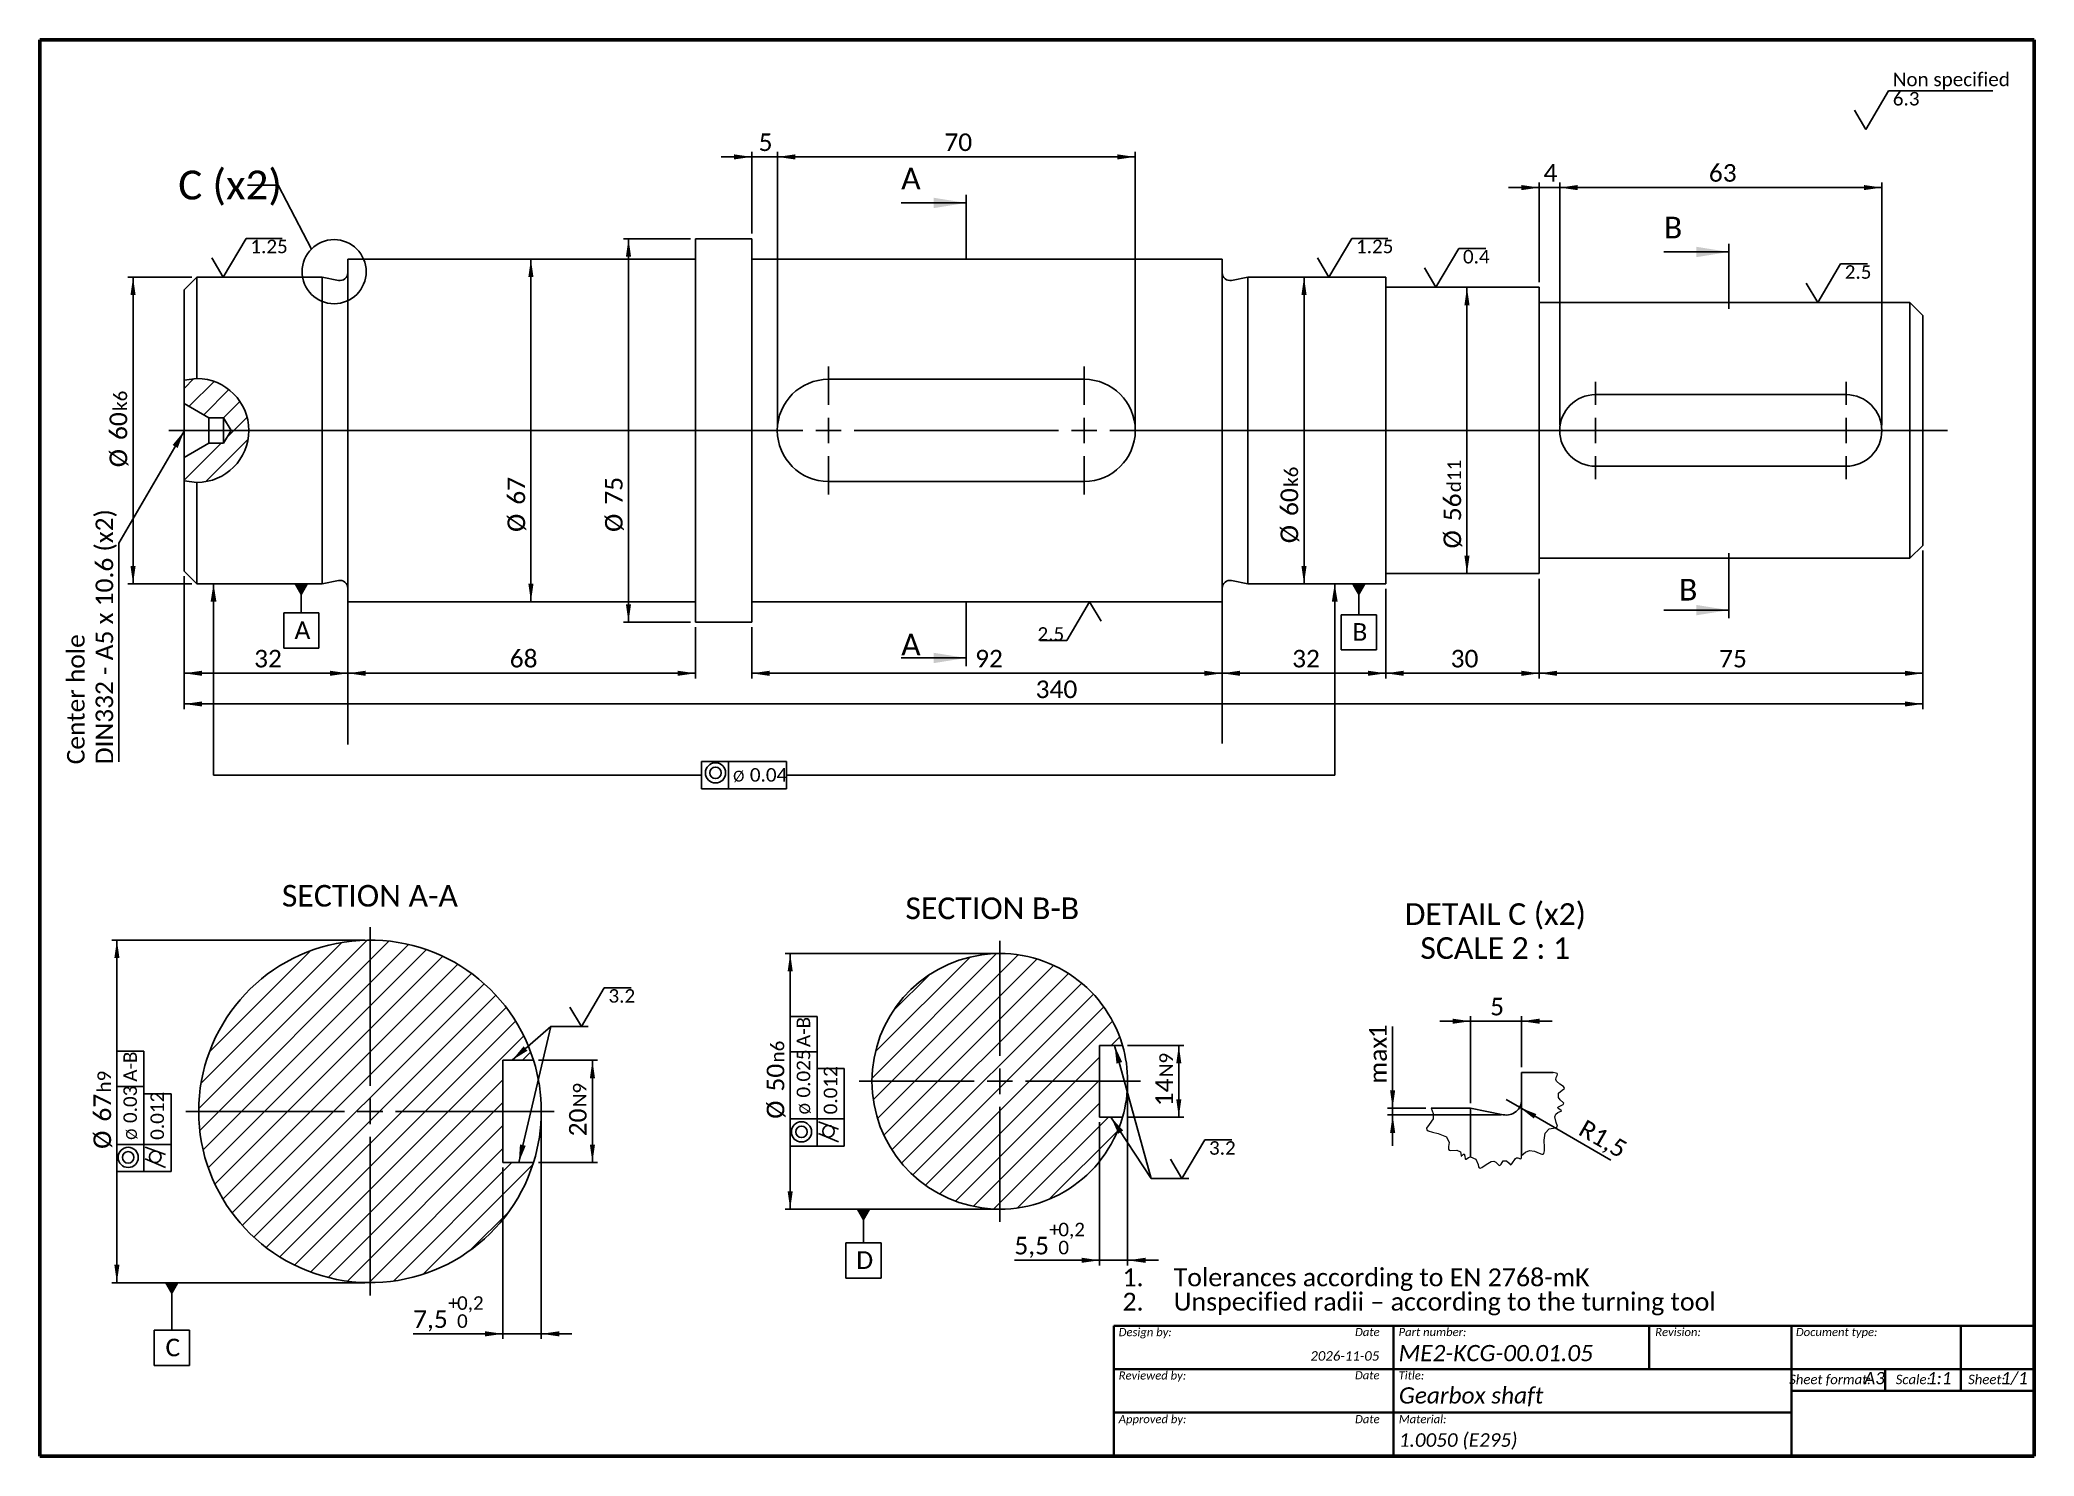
# Model space of a CAD drawing. Header units: millimetres. Extents: x 20 to 410, y 10 to 287.
import ezdxf

# ---------------------------------------------------------------- set-up
doc = ezdxf.new("R2010")
doc.units = ezdxf.units.MM
doc.linetypes.add('SLD-Solid', pattern=[0])
doc.layers.add('ANOTACIJOS', color=7, linetype='SLD-Solid')
doc.layers.add('FORMAT', color=7, linetype='SLD-Solid')
doc.styles.add('SLDTEXTSTYLE0', font='CALIBRII.TTF')
doc.styles.add('SLDTEXTSTYLE1', font='CALIBRI.TTF')
doc.styles.add('SLDTEXTSTYLE2', font='CALIBRI.TTF', dxfattribs={"bigfont": 'bigfont'})
doc.styles.get("Standard").update_dxf_attribs({"font": 'CALIBRI.TTF'})
doc.dimstyles.new('SLDDIMSTYLE0', dxfattribs={"dimtxt": 3.439583, "dimasz": 3.5, "dimexe": 0, "dimexo": 0.0625, "dimgap": 0.859896, "dimtad": 1, "dimrnd": 1e-09, "dimzin": 12, "dimdsep": 46, "dimtxsty": 'SLDTEXTSTYLE1', "dimsah": 1, "dimcen": 0.09, "dimadec": 0, "dimazin": 3, "dimtfac": 1, "dimtofl": 0, "dimtmove": 0, "dimatfit": 3, "dimfxl": 1, "dimfrac": 2, "dimtolj": 1, "dimarcsym": 0})
doc.dimstyles.new('SLDDIMSTYLE1', dxfattribs={"dimtxt": 3.439583, "dimasz": 3.5, "dimexe": 0, "dimexo": 0.0625, "dimgap": 0.859896, "dimtad": 1, "dimrnd": 1e-09, "dimzin": 12, "dimdsep": 46, "dimtxsty": 'SLDTEXTSTYLE1', "dimsah": 1, "dimcen": 0.09, "dimadec": 0, "dimazin": 3, "dimtfac": 1, "dimtofl": 0, "dimtmove": 0, "dimatfit": 3, "dimfxl": 1, "dimfrac": 2, "dimtolj": 1, "dimtzin": 12, "dimarcsym": 0})
doc.dimstyles.new('SLDDIMSTYLE10', dxfattribs={"dimtxt": 3.439583, "dimasz": 3.5, "dimexe": 0, "dimexo": 0.0625, "dimgap": 0.859896, "dimtad": 1, "dimrnd": 1e-09, "dimzin": 12, "dimdsep": 46, "dimtxsty": 'SLDTEXTSTYLE1', "dimsah": 1, "dimcen": 0.09, "dimadec": 0, "dimazin": 3, "dimtfac": 1, "dimtofl": 0, "dimtmove": 0, "dimatfit": 3, "dimfxl": 1, "dimfrac": 2, "dimtolj": 1, "dimarcsym": 0})
doc.dimstyles.new('SLDDIMSTYLE11', dxfattribs={"dimtxt": 3.439583, "dimasz": 3.5, "dimexe": 0, "dimexo": 0.0625, "dimgap": 0.859896, "dimtad": 1, "dimrnd": 1e-09, "dimzin": 12, "dimdsep": 46, "dimtxsty": 'SLDTEXTSTYLE1', "dimsah": 1, "dimcen": 0.09, "dimadec": 0, "dimazin": 3, "dimtfac": 1, "dimtofl": 0, "dimtmove": 0, "dimatfit": 3, "dimfxl": 1, "dimfrac": 2, "dimtolj": 1, "dimarcsym": 0})
doc.dimstyles.new('SLDDIMSTYLE12', dxfattribs={"dimtxt": 3.439583, "dimasz": 3.5, "dimexe": 0, "dimexo": 0.0625, "dimgap": 0.859896, "dimtad": 1, "dimlfac": 0.5, "dimrnd": 1e-09, "dimzin": 12, "dimdsep": 46, "dimtxsty": 'SLDTEXTSTYLE1', "dimsah": 1, "dimcen": 0, "dimadec": 0, "dimazin": 3, "dimtfac": 1, "dimtofl": 0, "dimtmove": 0, "dimatfit": 3, "dimfxl": 1, "dimfrac": 2, "dimtolj": 1, "dimtzin": 12, "dimarcsym": 0})
doc.dimstyles.new('SLDDIMSTYLE13', dxfattribs={"dimtxt": 3.439583, "dimasz": 3.5, "dimexe": 0, "dimexo": 0.0625, "dimgap": 0.859896, "dimtad": 1, "dimlfac": 0.5, "dimrnd": 1e-09, "dimzin": 12, "dimdsep": 46, "dimtxsty": 'SLDTEXTSTYLE1', "dimsah": 1, "dimcen": 0.09, "dimadec": 0, "dimazin": 3, "dimtfac": 1, "dimtmove": 0, "dimatfit": 0, "dimfxl": 1, "dimfrac": 2, "dimtolj": 1, "dimtzin": 12, "dimarcsym": 0})
doc.dimstyles.new('SLDDIMSTYLE14', dxfattribs={"dimtxt": 3.439583, "dimasz": 3.5, "dimexe": 0, "dimexo": 0.0625, "dimgap": 0.859896, "dimtad": 1, "dimdec": 0, "dimlfac": 0.5, "dimrnd": 1e-09, "dimzin": 12, "dimdsep": 46, "dimtxsty": 'SLDTEXTSTYLE1', "dimsah": 1, "dimcen": 0.09, "dimadec": 0, "dimazin": 3, "dimtfac": 1, "dimtdec": 0, "dimtmove": 0, "dimatfit": 0, "dimfxl": 1, "dimfrac": 2, "dimtolj": 1, "dimtzin": 12, "dimarcsym": 0})
doc.dimstyles.new('SLDDIMSTYLE2', dxfattribs={"dimtxt": 3.439583, "dimasz": 3.5, "dimexe": 0, "dimexo": 0.0625, "dimgap": 0.859896, "dimtad": 1, "dimrnd": 1e-09, "dimzin": 12, "dimdsep": 46, "dimtxsty": 'SLDTEXTSTYLE1', "dimsah": 1, "dimcen": 0.09, "dimadec": 0, "dimazin": 3, "dimtfac": 1, "dimtofl": 0, "dimtmove": 0, "dimatfit": 3, "dimfxl": 1, "dimfrac": 2, "dimtolj": 1, "dimarcsym": 0})
doc.dimstyles.new('SLDDIMSTYLE3', dxfattribs={"dimtxt": 3.439583, "dimasz": 3.5, "dimexe": 0, "dimexo": 0.0625, "dimgap": 0.859896, "dimtad": 1, "dimrnd": 1e-09, "dimzin": 12, "dimdsep": 46, "dimtxsty": 'SLDTEXTSTYLE1', "dimsah": 1, "dimcen": 0.09, "dimadec": 0, "dimazin": 3, "dimtfac": 1, "dimtmove": 0, "dimatfit": 0, "dimfxl": 1, "dimfrac": 2, "dimtolj": 1, "dimtzin": 12, "dimarcsym": 0})
doc.dimstyles.new('SLDDIMSTYLE4', dxfattribs={"dimtxt": 0.18, "dimasz": 3.5, "dimexe": 0, "dimexo": 0.0625, "dimgap": 0, "dimtad": 0, "dimtih": 1, "dimtoh": 1, "dimdec": 0, "dimrnd": 1e-09, "dimzin": 0, "dimdsep": 46, "dimtxsty": 'STANDARD', "dimsah": 1, "dimcen": 0.09, "dimadec": 0, "dimazin": 0, "dimtfac": 3.5, "dimtdec": 0, "dimtofl": 0, "dimtmove": 0, "dimatfit": 3, "dimfxl": 1, "dimfrac": 2, "dimtolj": 1, "dimtzin": 0, "dimarcsym": 0})
doc.dimstyles.new('SLDDIMSTYLE6', dxfattribs={"dimtxt": 0.18, "dimasz": 3.5, "dimexe": 0, "dimexo": 0.0625, "dimgap": 0, "dimtad": 0, "dimtih": 1, "dimtoh": 1, "dimdec": 0, "dimrnd": 1e-09, "dimzin": 0, "dimdsep": 46, "dimtxsty": 'STANDARD', "dimblk1": 'NONE', "dimblk2": 'NONE', "dimsah": 1, "dimcen": 0.09, "dimadec": 0, "dimazin": 0, "dimtfac": 3.5, "dimtdec": 0, "dimtofl": 0, "dimtmove": 0, "dimatfit": 3, "dimldrblk": 'NONE', "dimfxl": 1, "dimfrac": 2, "dimtolj": 1, "dimtzin": 0, "dimarcsym": 0})
doc.dimstyles.new('SLDDIMSTYLE7', dxfattribs={"dimtxt": 3.439583, "dimasz": 3.5, "dimexe": 0, "dimexo": 0.0625, "dimgap": 0.859896, "dimtad": 1, "dimrnd": 1e-09, "dimzin": 12, "dimdsep": 46, "dimtxsty": 'SLDTEXTSTYLE1', "dimsah": 1, "dimcen": 0.09, "dimadec": 0, "dimazin": 3, "dimtfac": 1, "dimtofl": 0, "dimtmove": 0, "dimatfit": 3, "dimfxl": 1, "dimfrac": 2, "dimtolj": 1, "dimarcsym": 0})
doc.dimstyles.new('SLDDIMSTYLE8', dxfattribs={"dimtxt": 3.439583, "dimasz": 3.5, "dimexe": 0, "dimexo": 0.0625, "dimgap": 0.859896, "dimtad": 1, "dimrnd": 1e-09, "dimzin": 12, "dimdsep": 46, "dimtxsty": 'SLDTEXTSTYLE1', "dimsah": 1, "dimcen": 0.09, "dimadec": 0, "dimazin": 3, "dimtfac": 1, "dimtofl": 0, "dimtmove": 0, "dimatfit": 3, "dimfxl": 1, "dimfrac": 2, "dimtolj": 1, "dimarcsym": 0})
doc.dimstyles.new('SLDDIMSTYLE9', dxfattribs={"dimtxt": 3.439583, "dimasz": 3.5, "dimexe": 0, "dimexo": 0.0625, "dimgap": 0.859896, "dimtad": 1, "dimdec": 1, "dimrnd": 1e-09, "dimzin": 12, "dimdsep": 46, "dimtxsty": 'SLDTEXTSTYLE1', "dimsah": 1, "dimcen": 0.09, "dimadec": 0, "dimazin": 3, "dimtol": 1, "dimtp": 0.2, "dimtfac": 1, "dimtdec": 1, "dimtmove": 0, "dimatfit": 0, "dimfxl": 1, "dimfrac": 2, "dimtolj": 1, "dimarcsym": 0})

msp = doc.modelspace()

# ---------------------------------------------------------------- texts
at = {"layer": 'ANOTACIJOS', "style": 'SLDTEXTSTYLE1'}
for s, insert, char_height, attachment_point in [('C (x2)', (47.063, 261.432), 5.6444, 1), ('A', (188.432, 261.998), 4.233, 1), ('B', (337.593, 252.406), 4.233, 1), ('B', (340.555, 181.577), 4.233, 1), ('A', (188.432, 170.837), 4.233, 1), ('SECTION A-A', (84.54, 121.715), 4.23333, 2), ('SECTION B-B', (206.249, 119.261), 4.23333, 2)]:
    msp.add_mtext(s, dxfattribs=dict(at, insert=insert, char_height=char_height, attachment_point=attachment_point))
at = {"layer": 'FORMAT', "style": 'SLDTEXTSTYLE0'}
for s, insert, char_height, attachment_point in [('Design by:', (230.972, 35.045), 1.5875, 1), ('Part number: ', (285.712, 35.063), 1.5875, 1), ('Revision:', (335.892, 35.063), 1.5875, 1), ('Date', (282.002, 35.063), 1.5875, 3), ('ME2-KCG-00.01.05', (285.712, 31.737), 3.175, 1), ('Document type:', (363.414, 35.063), 1.5875, 1), ('2026-11-05', (281.939, 30.523), 1.8521, 3), ('Reviewed by:', (230.972, 26.564), 1.5875, 1), ('Date', (281.988, 26.605), 1.5875, 3), ('Title:', (285.712, 26.575), 1.5875, 1), ('Gearbox shaft', (285.761, 23.461), 3.175, 1), ('Approved by:', (230.968, 18.023), 1.5875, 1), ('Date', (282.004, 18.02), 1.5875, 3), ('Material:', (285.761, 18.02), 1.5875, 1), ('1.0050 (E295)', (285.761, 14.471), 2.64583, 1)]:
    msp.add_mtext(s, dxfattribs=dict(at, insert=insert, char_height=char_height, attachment_point=attachment_point))

# ---------------------------------------------------------------- blocks, each defined once
blk = doc.blocks.new('SW_NOTE_0')
at = {"layer": 'FORMAT', "color": 0, "attachment_point": 2, "style": 'SLDTEXTSTYLE0'}
for s, insert, char_height in [('Sheet format: ', (7.12, 2.47), 1.8521), ('A3', (15.81, 2.99), 2.381)]:
    blk.add_mtext(s, dxfattribs=dict(at, insert=insert, char_height=char_height))
blk = doc.blocks.new('SW_NOTE_0_1')
at = {"layer": 'FORMAT', "color": 0, "attachment_point": 2, "style": 'SLDTEXTSTYLE0'}
for s, insert, char_height in [('Sheet: ', (3.41, 2.47), 1.852), ('1/1', (8.84, 2.99), 2.381)]:
    blk.add_mtext(s, dxfattribs=dict(at, insert=insert, char_height=char_height))
blk = doc.blocks.new('SW_NOTE_0_2')
at = {"layer": 'FORMAT', "color": 0, "attachment_point": 2, "style": 'SLDTEXTSTYLE0'}
for s, insert, char_height in [('Scale: ', (3.15, 2.47), 1.852), ('1:1', (8.27, 2.99), 2.381)]:
    blk.add_mtext(s, dxfattribs=dict(at, insert=insert, char_height=char_height))
blk = doc.blocks.new('SW_NOTE_0_3')
at = {"layer": 'FORMAT', "color": 0, "char_height": 3.5, "attachment_point": 1}
for s, insert, style in [('1.', (-10, 4.67), 'SLDTEXTSTYLE1'), ('Tolerances according to EN 2768-mK', (0, 4.67), 'SLDTEXTSTYLE1'), ('Unspecified radii – according to the turning tool', (0, -0.09), 'SLDTEXTSTYLE2'), ('2.', (-10, -0.09), 'SLDTEXTSTYLE1')]:
    blk.add_mtext(s, dxfattribs=dict(at, insert=insert, style=style))
blk = doc.blocks.new('SW_SFSYMBOL_0')
at = {"layer": 'ANOTACIJOS', "color": 0}
for p, q in [((-5.29, -7.56), (-0.83, 0)), ((-0.83, 0), (19.57, 0)), ((-5.29, -7.56), (-7.52, -3.78))]:
    blk.add_line(p, q, dxfattribs=at)
at = {"layer": 'ANOTACIJOS', "color": 0, "attachment_point": 1, "style": 'SLDTEXTSTYLE1'}
for s, insert, char_height in [('Non specified', (0, 3.53), 2.6458), ('6.3', (0, -0.25), 2.646)]:
    blk.add_mtext(s, dxfattribs=dict(at, insert=insert, char_height=char_height))
blk = doc.blocks.new('_D')
at = {"layer": 'ANOTACIJOS'}
for p, q in [((49.72, 240.61), (37.22, 240.61)), ((38.22, 180.61), (38.22, 240.61)), ((49.72, 180.61), (37.22, 180.61))]:
    blk.add_line(p, q, dxfattribs=at)
for points in [[(38.22, 240.61), (37.72, 237.11), (38.72, 237.11)], [(38.22, 180.61), (38.72, 184.11), (37.72, 184.11)]]:
    blk.add_solid(points, dxfattribs=at)
at = {"layer": 'ANOTACIJOS', "attachment_point": 1, "rotation": 90, "style": 'SLDTEXTSTYLE1'}
for s, insert, char_height in [('k6', (34.41, 214.42), 2.646), ('60', (33.63, 208.73), 3.44), ('%%c', (33.63, 203.41), 3.44)]:
    blk.add_mtext(s, dxfattribs=dict(at, insert=insert, char_height=char_height))
blk = doc.blocks.new('_D_1')
at = {"layer": 'ANOTACIJOS'}
blk.add_line((116.03, 177.11), (116.03, 244.11), dxfattribs=at)
for points in [[(116.03, 244.11), (115.53, 240.61), (116.53, 240.61)], [(116.03, 177.11), (116.53, 180.61), (115.53, 180.61)]]:
    blk.add_solid(points, dxfattribs=at)
at = {"layer": 'ANOTACIJOS', "char_height": 3.44, "attachment_point": 1, "rotation": 90, "style": 'SLDTEXTSTYLE1'}
for s, insert in [('67', (111.45, 196.08)), ('%%c', (111.45, 190.76))]:
    blk.add_mtext(s, dxfattribs=dict(at, insert=insert))
blk = doc.blocks.new('_D_2')
at = {"layer": 'ANOTACIJOS'}
for p, q in [((147.22, 248.11), (134.11, 248.11)), ((135.11, 173.11), (135.11, 248.11)), ((147.22, 173.11), (134.11, 173.11))]:
    blk.add_line(p, q, dxfattribs=at)
for points in [[(135.11, 248.11), (134.61, 244.61), (135.61, 244.61)], [(135.11, 173.11), (135.61, 176.61), (134.61, 176.61)]]:
    blk.add_solid(points, dxfattribs=at)
at = {"layer": 'ANOTACIJOS', "char_height": 3.44, "attachment_point": 1, "rotation": 90, "style": 'SLDTEXTSTYLE1'}
for s, insert in [('75', (130.52, 196.08)), ('%%c', (130.52, 190.76))]:
    blk.add_mtext(s, dxfattribs=dict(at, insert=insert))
blk = doc.blocks.new('_D_3')
at = {"layer": 'ANOTACIJOS'}
blk.add_line((267.22, 180.61), (267.22, 240.61), dxfattribs=at)
for points in [[(267.22, 240.61), (266.72, 237.11), (267.72, 237.11)], [(267.22, 180.61), (267.72, 184.11), (266.72, 184.11)]]:
    blk.add_solid(points, dxfattribs=at)
at = {"layer": 'ANOTACIJOS', "attachment_point": 1, "rotation": 90, "style": 'SLDTEXTSTYLE1'}
for s, insert, char_height in [('k6', (263.41, 199.56), 2.646), ('60', (262.63, 193.87), 3.44), ('%%c', (262.63, 188.55), 3.44)]:
    blk.add_mtext(s, dxfattribs=dict(at, insert=insert, char_height=char_height))
blk = doc.blocks.new('_D_4')
at = {"layer": 'ANOTACIJOS'}
blk.add_line((299.09, 182.61), (299.09, 238.61), dxfattribs=at)
for points in [[(299.09, 238.61), (298.59, 235.11), (299.59, 235.11)], [(299.09, 182.61), (299.59, 186.11), (298.59, 186.11)]]:
    blk.add_solid(points, dxfattribs=at)
at = {"layer": 'ANOTACIJOS', "attachment_point": 1, "rotation": 90, "style": 'SLDTEXTSTYLE1'}
for s, insert, char_height in [('d11', (295.27, 198.54), 2.646), ('56', (294.5, 192.85), 3.44), ('%%c', (294.5, 187.53), 3.44)]:
    blk.add_mtext(s, dxfattribs=dict(at, insert=insert, char_height=char_height))
blk = doc.blocks.new('_D_5')
at = {"layer": 'ANOTACIJOS'}
for p, q in [((48.22, 182.11), (48.22, 162.11)), ((80.22, 176.11), (80.22, 162.11)), ((48.22, 163.11), (80.22, 163.11))]:
    blk.add_line(p, q, dxfattribs=at)
for points in [[(48.22, 163.11), (51.72, 162.61), (51.72, 163.61)], [(80.22, 163.11), (76.72, 163.61), (76.72, 162.61)]]:
    blk.add_solid(points, dxfattribs=at)
at = {"layer": 'ANOTACIJOS', "insert": (61.89, 167.7), "char_height": 3.44, "attachment_point": 1, "style": 'SLDTEXTSTYLE1'}
blk.add_mtext('32', dxfattribs=at)
blk = doc.blocks.new('_D_6')
at = {"layer": 'ANOTACIJOS'}
for p, q in [((80.22, 176.11), (80.22, 162.11)), ((148.22, 172.11), (148.22, 162.11)), ((80.22, 163.11), (148.22, 163.11))]:
    blk.add_line(p, q, dxfattribs=at)
for points in [[(80.22, 163.11), (83.72, 162.61), (83.72, 163.61)], [(148.22, 163.11), (144.72, 163.61), (144.72, 162.61)]]:
    blk.add_solid(points, dxfattribs=at)
at = {"layer": 'ANOTACIJOS', "insert": (111.89, 167.7), "char_height": 3.44, "attachment_point": 1, "style": 'SLDTEXTSTYLE1'}
blk.add_mtext('68', dxfattribs=at)
blk = doc.blocks.new('_D_7')
at = {"layer": 'ANOTACIJOS'}
for p, q in [((251.22, 176.11), (251.22, 162.11)), ((159.22, 172.11), (159.22, 162.11)), ((159.22, 163.11), (251.22, 163.11))]:
    blk.add_line(p, q, dxfattribs=at)
for points in [[(159.22, 163.11), (162.72, 162.61), (162.72, 163.61)], [(251.22, 163.11), (247.72, 163.61), (247.72, 162.61)]]:
    blk.add_solid(points, dxfattribs=at)
at = {"layer": 'ANOTACIJOS', "insert": (202.89, 167.7), "char_height": 3.44, "attachment_point": 1, "style": 'SLDTEXTSTYLE1'}
blk.add_mtext('92', dxfattribs=at)
blk = doc.blocks.new('_D_8')
at = {"layer": 'ANOTACIJOS'}
for p, q in [((283.22, 179.61), (283.22, 162.11)), ((251.22, 176.11), (251.22, 162.11)), ((251.22, 163.11), (283.22, 163.11))]:
    blk.add_line(p, q, dxfattribs=at)
for points in [[(251.22, 163.11), (254.72, 162.61), (254.72, 163.61)], [(283.22, 163.11), (279.72, 163.61), (279.72, 162.61)]]:
    blk.add_solid(points, dxfattribs=at)
at = {"layer": 'ANOTACIJOS', "insert": (264.89, 167.7), "char_height": 3.44, "attachment_point": 1, "style": 'SLDTEXTSTYLE1'}
blk.add_mtext('32', dxfattribs=at)
blk = doc.blocks.new('_D_9')
at = {"layer": 'ANOTACIJOS'}
for p, q in [((283.22, 179.61), (283.22, 162.11)), ((313.22, 181.61), (313.22, 162.11)), ((283.22, 163.11), (313.22, 163.11))]:
    blk.add_line(p, q, dxfattribs=at)
for points in [[(283.22, 163.11), (286.72, 162.61), (286.72, 163.61)], [(313.22, 163.11), (309.72, 163.61), (309.72, 162.61)]]:
    blk.add_solid(points, dxfattribs=at)
at = {"layer": 'ANOTACIJOS', "insert": (295.89, 167.7), "char_height": 3.44, "attachment_point": 1, "style": 'SLDTEXTSTYLE1'}
blk.add_mtext('30', dxfattribs=at)
blk = doc.blocks.new('_D_10')
at = {"layer": 'ANOTACIJOS'}
for p, q in [((388.22, 187.11), (388.22, 162.11)), ((313.22, 181.61), (313.22, 162.11)), ((313.22, 163.11), (388.22, 163.11))]:
    blk.add_line(p, q, dxfattribs=at)
for points in [[(313.22, 163.11), (316.72, 162.61), (316.72, 163.61)], [(388.22, 163.11), (384.72, 163.61), (384.72, 162.61)]]:
    blk.add_solid(points, dxfattribs=at)
at = {"layer": 'ANOTACIJOS', "insert": (348.39, 167.7), "char_height": 3.44, "attachment_point": 1, "style": 'SLDTEXTSTYLE1'}
blk.add_mtext('75', dxfattribs=at)
blk = doc.blocks.new('_D_11')
at = {"layer": 'ANOTACIJOS'}
for p, q in [((388.22, 187.11), (388.22, 156.11)), ((48.22, 182.11), (48.22, 156.11)), ((388.22, 157.11), (48.22, 157.11))]:
    blk.add_line(p, q, dxfattribs=at)
for points in [[(48.22, 157.11), (51.72, 156.61), (51.72, 157.61)], [(388.22, 157.11), (384.72, 157.61), (384.72, 156.61)]]:
    blk.add_solid(points, dxfattribs=at)
at = {"layer": 'ANOTACIJOS', "insert": (214.73, 161.7), "char_height": 3.44, "attachment_point": 1, "style": 'SLDTEXTSTYLE1'}
blk.add_mtext('340', dxfattribs=at)
blk = doc.blocks.new('_D_12')
at = {"layer": 'ANOTACIJOS'}
for p, q in [((159.22, 264.11), (153.22, 264.11)), ((159.22, 249.11), (159.22, 265.11)), ((159.22, 264.11), (164.22, 264.11)), ((164.22, 211.61), (164.22, 265.11)), ((164.22, 264.11), (170.22, 264.11))]:
    blk.add_line(p, q, dxfattribs=at)
for points in [[(159.22, 264.11), (155.72, 264.61), (155.72, 263.61)], [(164.22, 264.11), (167.72, 263.61), (167.72, 264.61)]]:
    blk.add_solid(points, dxfattribs=at)
at = {"layer": 'ANOTACIJOS', "insert": (160.56, 268.7), "char_height": 3.44, "attachment_point": 1, "style": 'SLDTEXTSTYLE1'}
blk.add_mtext('5', dxfattribs=at)
blk = doc.blocks.new('_D_13')
at = {"layer": 'ANOTACIJOS'}
for p, q in [((164.22, 211.61), (164.22, 265.11)), ((234.22, 264.11), (164.22, 264.11)), ((234.22, 211.61), (234.22, 265.11))]:
    blk.add_line(p, q, dxfattribs=at)
for points in [[(164.22, 264.11), (167.72, 263.61), (167.72, 264.61)], [(234.22, 264.11), (230.72, 264.61), (230.72, 263.61)]]:
    blk.add_solid(points, dxfattribs=at)
at = {"layer": 'ANOTACIJOS', "insert": (196.89, 268.7), "char_height": 3.44, "attachment_point": 1, "style": 'SLDTEXTSTYLE1'}
blk.add_mtext('70', dxfattribs=at)
blk = doc.blocks.new('_D_14')
at = {"layer": 'ANOTACIJOS'}
for p, q in [((313.22, 258.11), (307.22, 258.11)), ((313.22, 239.61), (313.22, 259.11)), ((313.22, 258.11), (317.22, 258.11)), ((317.22, 211.61), (317.22, 259.11)), ((317.22, 258.11), (323.22, 258.11))]:
    blk.add_line(p, q, dxfattribs=at)
for points in [[(313.22, 258.11), (309.72, 258.61), (309.72, 257.61)], [(317.22, 258.11), (320.72, 257.61), (320.72, 258.61)]]:
    blk.add_solid(points, dxfattribs=at)
at = {"layer": 'ANOTACIJOS', "insert": (314.06, 262.7), "char_height": 3.44, "attachment_point": 1, "style": 'SLDTEXTSTYLE1'}
blk.add_mtext('4', dxfattribs=at)
blk = doc.blocks.new('_D_15')
at = {"layer": 'ANOTACIJOS'}
for p, q in [((317.22, 211.61), (317.22, 259.11)), ((380.22, 258.11), (317.22, 258.11)), ((380.22, 211.61), (380.22, 259.11))]:
    blk.add_line(p, q, dxfattribs=at)
for points in [[(317.22, 258.11), (320.72, 257.61), (320.72, 258.61)], [(380.22, 258.11), (376.72, 258.61), (376.72, 257.61)]]:
    blk.add_solid(points, dxfattribs=at)
at = {"layer": 'ANOTACIJOS', "insert": (346.39, 262.7), "char_height": 3.44, "attachment_point": 1, "style": 'SLDTEXTSTYLE1'}
blk.add_mtext('63', dxfattribs=at)
blk = doc.blocks.new('SW_NOTE_0_4')
at = {"layer": 'ANOTACIJOS', "color": 0}
blk.add_line((0, -42.78), (0, 0), dxfattribs=at)
at = {"layer": 'ANOTACIJOS', "color": 0, "char_height": 3.4396, "attachment_point": 1, "rotation": 90, "style": 'SLDTEXTSTYLE1'}
for s, insert in [('DIN332 - A5 x 10.6 (x2)', (-4.57, -43.26)), ('Center hole', (-10.15, -43.26))]:
    blk.add_mtext(s, dxfattribs=dict(at, insert=insert))
blk = doc.blocks.new('_None')
blk = doc.blocks.new('SW_SYMBOL_IGTOL_CONC')
at = {"layer": 'ANOTACIJOS', "color": 0}
for radius in [700, 400]:
    blk.add_circle((700, 500), radius, dxfattribs=at)
blk = doc.blocks.new('SW_CENTERMARKSYMBOL_0')
at = {"layer": 'ANOTACIJOS', "color": 0}
for p, q in [((0, 5), (0, 12.5)), ((50, 5), (50, 12.5)), ((-5, 0), (-129.02, 0)), ((0, 0), (-2.5, 0)), ((0, 0), (0, 2.5)), ((0, 0), (0, -2.5)), ((0, 0), (2.5, 0)), ((5, 0), (45, 0)), ((50, 0), (47.5, 0)), ((50, 0), (50, 2.5)), ((50, 0), (50, -2.5)), ((50, 0), (52.5, 0)), ((55, 0), (218.84, 0)), ((0, -5), (0, -12.5)), ((50, -5), (50, -12.5))]:
    blk.add_line(p, q, dxfattribs=at)
blk = doc.blocks.new('SW_CENTERMARKSYMBOL_1')
at = {"layer": 'ANOTACIJOS', "color": 0}
for p, q in [((0, 5), (0, 9.5)), ((-5, 0), (-9.5, 0)), ((0, 0), (-2.5, 0)), ((0, 0), (0, 2.5)), ((0, 0), (0, -2.5)), ((0, 0), (2.5, 0)), ((5, 0), (9.5, 0)), ((0, -5), (0, -9.5))]:
    blk.add_line(p, q, dxfattribs=at)
blk = doc.blocks.new('SW_CENTERMARKSYMBOL_2')
at = {"layer": 'ANOTACIJOS', "color": 0}
for p, q in [((0, 5), (0, 9.5)), ((-5, 0), (-9.5, 0)), ((0, 0), (-2.5, 0)), ((0, 0), (0, 2.5)), ((0, 0), (0, -2.5)), ((0, 0), (2.5, 0)), ((5, 0), (9.5, 0)), ((0, -5), (0, -9.5))]:
    blk.add_line(p, q, dxfattribs=at)
blk = doc.blocks.new('SW_SFSYMBOL_1')
at = {"layer": 'ANOTACIJOS', "color": 0}
for p, q in [((10.2, 8.52), (5.75, 0.96)), ((10.2, 8.52), (12.43, 4.74)), ((5.75, 0.96), (0.45, 0.96))]:
    blk.add_line(p, q, dxfattribs=at)
at = {"layer": 'ANOTACIJOS', "color": 0, "insert": (0, 3.53), "char_height": 2.646, "attachment_point": 1, "style": 'SLDTEXTSTYLE1'}
blk.add_mtext('2.5', dxfattribs=at)
blk = doc.blocks.new('SW_SFSYMBOL_2')
at = {"layer": 'ANOTACIJOS', "color": 0}
for p, q in [((-5.29, -3.78), (-7.52, 0)), ((-5.29, -3.78), (-0.83, 3.78)), ((-0.83, 3.78), (4.47, 3.78))]:
    blk.add_line(p, q, dxfattribs=at)
at = {"layer": 'ANOTACIJOS', "color": 0, "insert": (0, 3.53), "char_height": 2.646, "attachment_point": 1, "style": 'SLDTEXTSTYLE1'}
blk.add_mtext('2.5', dxfattribs=at)
blk = doc.blocks.new('SW_SFSYMBOL_3')
at = {"layer": 'ANOTACIJOS', "color": 0}
for p, q in [((-5.29, -3.78), (-7.52, 0)), ((-5.29, -3.78), (-0.83, 3.78)), ((-0.83, 3.78), (6.25, 3.78))]:
    blk.add_line(p, q, dxfattribs=at)
at = {"layer": 'ANOTACIJOS', "color": 0, "insert": (0, 3.53), "char_height": 2.646, "attachment_point": 1, "style": 'SLDTEXTSTYLE1'}
blk.add_mtext('1.25', dxfattribs=at)
blk = doc.blocks.new('SW_SFSYMBOL_4')
at = {"layer": 'ANOTACIJOS', "color": 0}
for p, q in [((-5.29, -3.78), (-7.52, 0)), ((-5.29, -3.78), (-0.83, 3.78)), ((-0.83, 3.78), (6.25, 3.78))]:
    blk.add_line(p, q, dxfattribs=at)
at = {"layer": 'ANOTACIJOS', "color": 0, "insert": (0, 3.53), "char_height": 2.646, "attachment_point": 1, "style": 'SLDTEXTSTYLE1'}
blk.add_mtext('1.25', dxfattribs=at)
blk = doc.blocks.new('SW_SFSYMBOL_5')
at = {"layer": 'ANOTACIJOS', "color": 0}
for p, q in [((-5.29, -3.78), (-7.52, 0)), ((-5.29, -3.78), (-0.83, 3.78)), ((-0.83, 3.78), (4.47, 3.78))]:
    blk.add_line(p, q, dxfattribs=at)
at = {"layer": 'ANOTACIJOS', "color": 0, "insert": (0, 3.53), "char_height": 2.646, "attachment_point": 1, "style": 'SLDTEXTSTYLE1'}
blk.add_mtext('0.4', dxfattribs=at)
blk = doc.blocks.new('SW_DATUMTAG_0')
at = {"layer": 'ANOTACIJOS', "color": 0}
for p, q in [((1.33, 11.94), (1.33, 6.24)), ((-2.11, -0.64), (-2.11, 6.24)), ((-2.11, 6.24), (4.77, 6.24)), ((4.77, 6.24), (4.77, -0.64)), ((4.77, -0.64), (-2.11, -0.64))]:
    blk.add_line(p, q, dxfattribs=at)
blk.add_solid([(2.7, 11.94), (-0.05, 11.94), (1.33, 9.53)], dxfattribs=at)
at = {"layer": 'ANOTACIJOS', "color": 0, "insert": (0, 4.59), "char_height": 3.44, "attachment_point": 1, "style": 'SLDTEXTSTYLE1'}
blk.add_mtext('A', dxfattribs=at)
blk = doc.blocks.new('SW_DATUMTAG_1')
at = {"layer": 'ANOTACIJOS', "color": 0}
for p, q in [((1.25, 12.28), (1.25, 6.24)), ((-2.19, -0.64), (-2.19, 6.24)), ((-2.19, 6.24), (4.69, 6.24)), ((4.69, 6.24), (4.69, -0.64)), ((4.69, -0.64), (-2.19, -0.64))]:
    blk.add_line(p, q, dxfattribs=at)
blk.add_solid([(2.62, 12.28), (-0.13, 12.28), (1.25, 9.87)], dxfattribs=at)
at = {"layer": 'ANOTACIJOS', "color": 0, "insert": (0, 4.59), "char_height": 3.44, "attachment_point": 1, "style": 'SLDTEXTSTYLE1'}
blk.add_mtext('B', dxfattribs=at)
blk = doc.blocks.new('_D_16')
at = {"layer": 'ANOTACIJOS'}
for p, q in [((83.56, 110.92), (34.06, 110.92)), ((35.06, 43.92), (35.06, 110.92)), ((83.56, 43.92), (34.06, 43.92))]:
    blk.add_line(p, q, dxfattribs=at)
for points in [[(35.06, 110.92), (34.56, 107.42), (35.56, 107.42)], [(35.06, 43.92), (35.56, 47.42), (34.56, 47.42)]]:
    blk.add_solid(points, dxfattribs=at)
at = {"layer": 'ANOTACIJOS', "attachment_point": 1, "rotation": 90, "style": 'SLDTEXTSTYLE1'}
for s, insert, char_height in [('h9', (31.25, 81.11), 2.646), ('67', (30.48, 75.42), 3.44), ('%%c', (30.48, 70.1), 3.44)]:
    blk.add_mtext(s, dxfattribs=dict(at, insert=insert, char_height=char_height))
blk = doc.blocks.new('_D_17')
at = {"layer": 'ANOTACIJOS'}
for p, q in [((117.54, 87.42), (129.06, 87.42)), ((128.06, 67.42), (128.06, 87.42)), ((117.54, 67.42), (129.06, 67.42))]:
    blk.add_line(p, q, dxfattribs=at)
for points in [[(128.06, 87.42), (127.56, 83.92), (128.56, 83.92)], [(128.06, 67.42), (128.56, 70.92), (127.56, 70.92)]]:
    blk.add_solid(points, dxfattribs=at)
at = {"layer": 'ANOTACIJOS', "attachment_point": 1, "rotation": 90, "style": 'SLDTEXTSTYLE1'}
for s, insert, char_height in [('N9', (124.25, 78.24), 2.646), ('20', (123.48, 72.55), 3.44)]:
    blk.add_mtext(s, dxfattribs=dict(at, insert=insert, char_height=char_height))
blk = doc.blocks.new('_D_18')
at = {"layer": 'ANOTACIJOS'}
for p, q in [((118.06, 76.42), (118.06, 32.92)), ((110.56, 66.42), (110.56, 32.92)), ((110.56, 33.92), (92.99, 33.92)), ((110.56, 33.92), (118.06, 33.92)), ((118.06, 33.92), (124.06, 33.92))]:
    blk.add_line(p, q, dxfattribs=at)
for points in [[(110.56, 33.92), (107.06, 34.42), (107.06, 33.42)], [(118.06, 33.92), (121.56, 33.42), (121.56, 34.42)]]:
    blk.add_solid(points, dxfattribs=at)
at = {"layer": 'ANOTACIJOS', "attachment_point": 1, "style": 'SLDTEXTSTYLE1'}
for s, insert, char_height in [('+', (99.82, 41.26), 2.65), ('0,2', (101.58, 41.26), 2.646), ('7,5', (92.99, 38.51), 3.44), ('0', (101.58, 37.74), 2.65)]:
    blk.add_mtext(s, dxfattribs=dict(at, insert=insert, char_height=char_height))
blk = doc.blocks.new('SW_SYMBOL_IGTOL_CYL')
at = {"layer": 'ANOTACIJOS', "color": 0}
for p, q in [((0, -200), (600, 1200)), ((900, -200), (1400, 1200))]:
    blk.add_line(p, q, dxfattribs=at)
blk.add_circle((740, 500), 400, dxfattribs=at)
blk = doc.blocks.new('SW_GTOL_1')
at = {"layer": 'ANOTACIJOS', "color": 0}
for p, q in [((-3.97, 15.86), (-3.97, 22.73)), ((-3.97, 22.73), (1.32, 22.73)), ((1.32, 22.73), (1.32, 15.86)), ((-3.97, 4.5), (-3.97, 15.86)), ((-3.97, 15.86), (1.32, 15.86)), ((1.32, 15.86), (-3.97, 15.86)), ((1.32, 15.86), (1.32, 4.5)), ((1.32, 4.5), (1.32, 14.38)), ((1.32, 14.38), (6.61, 14.38)), ((6.61, 14.38), (6.61, 4.5)), ((-3.97, -0.79), (-3.97, 4.5)), ((-3.97, 4.5), (1.32, 4.5)), ((1.32, 4.5), (-3.97, 4.5)), ((1.32, 4.5), (1.32, -0.79)), ((1.32, -0.79), (1.32, 4.5)), ((1.32, 4.5), (6.61, 4.5)), ((6.61, 4.5), (1.32, 4.5)), ((6.61, 4.5), (6.61, -0.79)), ((1.32, -0.79), (-3.97, -0.79)), ((6.61, -0.79), (1.32, -0.79))]:
    blk.add_line(p, q, dxfattribs=at)
at = {"layer": 'ANOTACIJOS', "color": 0, "xscale": 0.0028222222, "yscale": 0.0028222222, "zscale": 0.0028222222, "rotation": 90}
for name, p in [('SW_SYMBOL_IGTOL_CONC', (-0.35, 0)), ('SW_SYMBOL_IGTOL_CYL', (4.94, 0))]:
    blk.add_blockref(name, p, dxfattribs=at)
at = {"layer": 'ANOTACIJOS', "color": 0, "attachment_point": 1, "rotation": 90, "style": 'SLDTEXTSTYLE1'}
for s, insert, char_height in [('A-B', (-2.7, 16.78), 2.646), ('0.03', (-2.7, 8.69), 2.646), ('0.012', (2.59, 5.41), 2.646), ('%%c', (-2.18, 5.41), 2.117)]:
    blk.add_mtext(s, dxfattribs=dict(at, insert=insert, char_height=char_height))
blk = doc.blocks.new('SW_CENTERMARKSYMBOL_3')
at = {"layer": 'ANOTACIJOS', "color": 0}
for p, q in [((0, 5), (0, 36)), ((-5, 0), (-36, 0)), ((0, 0), (-2.5, 0)), ((0, 0), (0, 2.5)), ((0, 0), (0, -2.5)), ((0, 0), (2.5, 0)), ((5, 0), (36, 0)), ((0, -5), (0, -36))]:
    blk.add_line(p, q, dxfattribs=at)
blk = doc.blocks.new('SW_SFSYMBOL_6')
at = {"layer": 'ANOTACIJOS', "color": 0}
for p, q in [((-1.32, 0), (3.14, 7.56)), ((3.14, 7.56), (8.43, 7.56)), ((-1.32, 0), (-3.55, 3.78))]:
    blk.add_line(p, q, dxfattribs=at)
at = {"layer": 'ANOTACIJOS', "color": 0, "insert": (3.97, 7.31), "char_height": 2.646, "attachment_point": 1, "style": 'SLDTEXTSTYLE1'}
blk.add_mtext('3.2', dxfattribs=at)
blk = doc.blocks.new('SW_DATUMTAG_2')
at = {"layer": 'ANOTACIJOS', "color": 0}
for p, q in [((1.22, 15.55), (1.22, 6.24)), ((-2.22, 6.24), (4.66, 6.24)), ((-2.22, -0.64), (-2.22, 6.24)), ((4.66, 6.24), (4.66, -0.64)), ((4.66, -0.64), (-2.22, -0.64))]:
    blk.add_line(p, q, dxfattribs=at)
blk.add_solid([(-0.15, 15.55), (2.6, 15.55), (1.22, 13.14)], dxfattribs=at)
at = {"layer": 'ANOTACIJOS', "color": 0, "insert": (0, 4.59), "char_height": 3.44, "attachment_point": 1, "style": 'SLDTEXTSTYLE1'}
blk.add_mtext('C', dxfattribs=at)
blk = doc.blocks.new('_D_19')
at = {"layer": 'ANOTACIJOS'}
for p, q in [((206.73, 108.3), (165.73, 108.3)), ((166.73, 58.3), (166.73, 108.3)), ((206.73, 58.3), (165.73, 58.3))]:
    blk.add_line(p, q, dxfattribs=at)
for points in [[(166.73, 108.3), (166.23, 104.8), (167.23, 104.8)], [(166.73, 58.3), (167.23, 61.8), (166.23, 61.8)]]:
    blk.add_solid(points, dxfattribs=at)
at = {"layer": 'ANOTACIJOS', "attachment_point": 1, "rotation": 90, "style": 'SLDTEXTSTYLE1'}
for s, insert, char_height in [('n6', (162.92, 86.99), 2.646), ('50', (162.14, 81.3), 3.44), ('%%c', (162.14, 75.98), 3.44)]:
    blk.add_mtext(s, dxfattribs=dict(at, insert=insert, char_height=char_height))
blk = doc.blocks.new('_D_20')
at = {"layer": 'ANOTACIJOS'}
for p, q in [((232.73, 90.3), (243.73, 90.3)), ((242.73, 76.3), (242.73, 90.3)), ((232.73, 76.3), (243.73, 76.3))]:
    blk.add_line(p, q, dxfattribs=at)
for points in [[(242.73, 90.3), (242.23, 86.8), (243.23, 86.8)], [(242.73, 76.3), (243.23, 79.8), (242.23, 79.8)]]:
    blk.add_solid(points, dxfattribs=at)
at = {"layer": 'ANOTACIJOS', "attachment_point": 1, "rotation": 90, "style": 'SLDTEXTSTYLE1'}
for s, insert, char_height in [('N9', (238.92, 84.11), 2.646), ('14', (238.14, 78.43), 3.44)]:
    blk.add_mtext(s, dxfattribs=dict(at, insert=insert, char_height=char_height))
blk = doc.blocks.new('_D_21')
at = {"layer": 'ANOTACIJOS'}
for p, q in [((232.73, 82.3), (232.73, 47.3)), ((227.23, 75.3), (227.23, 47.3)), ((227.23, 48.3), (210.57, 48.3)), ((227.23, 48.3), (232.73, 48.3)), ((232.73, 48.3), (238.73, 48.3))]:
    blk.add_line(p, q, dxfattribs=at)
for points in [[(227.23, 48.3), (223.73, 48.8), (223.73, 47.8)], [(232.73, 48.3), (236.23, 47.8), (236.23, 48.8)]]:
    blk.add_solid(points, dxfattribs=at)
at = {"layer": 'ANOTACIJOS', "attachment_point": 1, "style": 'SLDTEXTSTYLE1'}
for s, insert, char_height in [('+', (217.41, 55.64), 2.65), ('0,2', (219.17, 55.64), 2.646), ('5,5', (210.57, 52.89), 3.44), ('0', (219.17, 52.12), 2.65)]:
    blk.add_mtext(s, dxfattribs=dict(at, insert=insert, char_height=char_height))
blk = doc.blocks.new('SW_GTOL_2')
at = {"layer": 'ANOTACIJOS', "color": 0}
for p, q in [((-3.97, 17.65), (-3.97, 24.52)), ((-3.97, 24.52), (1.32, 24.52)), ((1.32, 24.52), (1.32, 17.65)), ((-3.97, 4.5), (-3.97, 17.65)), ((-3.97, 17.65), (1.32, 17.65)), ((1.32, 17.65), (-3.97, 17.65)), ((1.32, 17.65), (1.32, 4.5)), ((1.32, 4.5), (1.32, 14.38)), ((1.32, 14.38), (6.61, 14.38)), ((6.61, 14.38), (6.61, 4.5)), ((-3.97, -0.79), (-3.97, 4.5)), ((-3.97, 4.5), (1.32, 4.5)), ((1.32, 4.5), (-3.97, 4.5)), ((1.32, 4.5), (1.32, -0.79)), ((1.32, -0.79), (1.32, 4.5)), ((1.32, 4.5), (6.61, 4.5)), ((6.61, 4.5), (1.32, 4.5)), ((6.61, 4.5), (6.61, -0.79)), ((1.32, -0.79), (-3.97, -0.79)), ((6.61, -0.79), (1.32, -0.79))]:
    blk.add_line(p, q, dxfattribs=at)
at = {"layer": 'ANOTACIJOS', "color": 0, "xscale": 0.0028222222, "yscale": 0.0028222222, "zscale": 0.0028222222, "rotation": 90}
for name, p in [('SW_SYMBOL_IGTOL_CONC', (-0.35, 0)), ('SW_SYMBOL_IGTOL_CYL', (4.94, 0))]:
    blk.add_blockref(name, p, dxfattribs=at)
at = {"layer": 'ANOTACIJOS', "color": 0, "attachment_point": 1, "rotation": 90, "style": 'SLDTEXTSTYLE1'}
for s, insert, char_height in [('A-B', (-2.7, 18.57), 2.646), ('0.025', (-2.7, 8.69), 2.646), ('0.012', (2.59, 5.41), 2.646), ('%%c', (-2.18, 5.41), 2.117)]:
    blk.add_mtext(s, dxfattribs=dict(at, insert=insert, char_height=char_height))
blk = doc.blocks.new('SW_CENTERMARKSYMBOL_4')
at = {"layer": 'ANOTACIJOS', "color": 0}
for p, q in [((0, 5), (0, 27.5)), ((-5, 0), (-27.5, 0)), ((0, 0), (-2.5, 0)), ((0, 0), (0, 2.5)), ((0, 0), (0, -2.5)), ((0, 0), (2.5, 0)), ((5, 0), (27.5, 0)), ((0, -5), (0, -27.5))]:
    blk.add_line(p, q, dxfattribs=at)
blk = doc.blocks.new('SW_SFSYMBOL_7')
at = {"layer": 'ANOTACIJOS', "color": 0}
for p, q in [((-1.32, 0), (3.14, 7.56)), ((3.14, 7.56), (8.43, 7.56)), ((-1.32, 0), (-3.55, 3.78))]:
    blk.add_line(p, q, dxfattribs=at)
at = {"layer": 'ANOTACIJOS', "color": 0, "insert": (3.97, 7.31), "char_height": 2.646, "attachment_point": 1, "style": 'SLDTEXTSTYLE1'}
blk.add_mtext('3.2', dxfattribs=at)
blk = doc.blocks.new('SW_DATUMTAG_3')
at = {"layer": 'ANOTACIJOS', "color": 0}
for p, q in [((1.41, 12.84), (1.41, 6.24)), ((-2.03, 6.24), (4.85, 6.24)), ((-2.03, -0.64), (-2.03, 6.24)), ((4.85, 6.24), (4.85, -0.64)), ((4.85, -0.64), (-2.03, -0.64))]:
    blk.add_line(p, q, dxfattribs=at)
blk.add_solid([(0.04, 12.84), (2.79, 12.84), (1.41, 10.43)], dxfattribs=at)
at = {"layer": 'ANOTACIJOS', "color": 0, "insert": (0, 4.59), "char_height": 3.44, "attachment_point": 1, "style": 'SLDTEXTSTYLE1'}
blk.add_mtext('D', dxfattribs=at)
blk = doc.blocks.new('_D_22')
at = {"layer": 'ANOTACIJOS'}
for q in [(306.78, 79.72), (327.24, 67.9)]:
    blk.add_line((309.38, 78.22), q, dxfattribs=at)
blk.add_solid([(309.38, 78.22), (312.16, 76.03), (312.66, 76.9)], dxfattribs=at)
at = {"layer": 'ANOTACIJOS', "insert": (322.35, 75.99), "char_height": 3.44, "attachment_point": 1, "rotation": 330, "style": 'SLDTEXTSTYLE1'}
blk.add_mtext('R1,5', dxfattribs=at)
blk = doc.blocks.new('_D_23')
at = {"layer": 'ANOTACIJOS'}
for p, q in [((299.78, 95.06), (293.78, 95.06)), ((299.78, 79.06), (299.78, 96.06)), ((299.78, 95.06), (309.78, 95.06)), ((309.78, 86.06), (309.78, 96.06)), ((309.78, 95.06), (315.78, 95.06))]:
    blk.add_line(p, q, dxfattribs=at)
for points in [[(299.78, 95.06), (296.28, 95.56), (296.28, 94.56)], [(309.78, 95.06), (313.28, 94.56), (313.28, 95.56)]]:
    blk.add_solid(points, dxfattribs=at)
at = {"layer": 'ANOTACIJOS', "insert": (303.62, 99.64), "char_height": 3.44, "attachment_point": 1, "style": 'SLDTEXTSTYLE1'}
blk.add_mtext('5', dxfattribs=at)
blk = doc.blocks.new('_D_24')
at = {"layer": 'ANOTACIJOS'}
for p, q in [((284.55, 78.06), (284.55, 94.05)), ((291.07, 78.06), (283.55, 78.06)), ((284.55, 78.06), (284.55, 76.72)), ((305.78, 76.72), (283.55, 76.72)), ((284.55, 76.72), (284.55, 70.72))]:
    blk.add_line(p, q, dxfattribs=at)
for points in [[(284.55, 78.06), (285.05, 81.56), (284.05, 81.56)], [(284.55, 76.72), (284.05, 73.22), (285.05, 73.22)]]:
    blk.add_solid(points, dxfattribs=at)
at = {"layer": 'ANOTACIJOS', "char_height": 3.44, "attachment_point": 1, "rotation": 90, "style": 'SLDTEXTSTYLE1'}
for s, insert in [('1', (279.97, 91.73)), ('max ', (279.97, 82.84))]:
    blk.add_mtext(s, dxfattribs=dict(at, insert=insert))
blk = doc.blocks.new('SW_NOTE_0_5')
at = {"layer": 'ANOTACIJOS', "color": 0, "char_height": 4.2333, "attachment_point": 2, "style": 'SLDTEXTSTYLE1'}
for s, insert in [('DETAIL C (x2)', (15.02, 5.64)), ('SCALE 2 : 1', (15, -1))]:
    blk.add_mtext(s, dxfattribs=dict(at, insert=insert))
blk = doc.blocks.new('SW_GTOL_0')
at = {"layer": 'ANOTACIJOS', "color": 0}
for p, q in [((0, -2.65), (0, 2.65)), ((0, 2.65), (5.29, 2.65)), ((5.29, 2.65), (5.29, -2.65)), ((5.29, -2.65), (5.29, 2.65)), ((5.29, 2.65), (16.65, 2.65)), ((16.65, 2.65), (16.65, -2.65)), ((5.29, -2.65), (0, -2.65)), ((16.65, -2.65), (5.29, -2.65))]:
    blk.add_line(p, q, dxfattribs=at)
at = {"layer": 'ANOTACIJOS', "color": 0, "xscale": 0.0028222222, "yscale": 0.0028222222, "zscale": 0.0028222222}
blk.add_blockref('SW_SYMBOL_IGTOL_CONC', (0.79, -0.97), dxfattribs=at)
at = {"layer": 'ANOTACIJOS', "color": 0, "attachment_point": 1, "style": 'SLDTEXTSTYLE1'}
for s, insert, char_height in [('%%c', (6.21, 0.86), 2.117), ('0.04', (9.48, 1.37), 2.646)]:
    blk.add_mtext(s, dxfattribs=dict(at, insert=insert, char_height=char_height))
at = {"layer": 'ANOTACIJOS', "color": 0}
for points in [[(-95.41, 37.41), (-95.41, 0), (0, 0)], [(123.86, 37.41), (123.86, 0), (16.65, 0)]]:
    blk.add_leader(points, dimstyle='SLDDIMSTYLE4', dxfattribs=at)

# ---------------------------------------------------------------- dimensions: what is measured, and where the dimension line sits
at = {"layer": 'ANOTACIJOS'}
for base, p1, p2, dimstyle, picture, middle in [((164.218, 264.109), (159.218, 248.109), (164.218, 210.609), 'SLDDIMSTYLE3', '_D_12', (161.718, 264.109)), ((164.218, 264.109), (234.218, 210.609), (164.218, 210.609), 'SLDDIMSTYLE1', '_D_13', (199.218, 264.109)), ((317.218, 258.109), (313.218, 238.609), (317.218, 210.609), 'SLDDIMSTYLE3', '_D_14', (315.218, 258.109)), ((317.218, 258.109), (380.218, 210.609), (317.218, 210.609), 'SLDDIMSTYLE1', '_D_15', (348.718, 258.109)), ((48.218, 157.109), (388.218, 188.109), (48.218, 183.109), 'SLDDIMSTYLE1', '_D_11', (218.218, 157.109)), ((388.218, 163.109), (313.218, 182.609), (388.218, 188.109), 'SLDDIMSTYLE1', '_D_10', (350.718, 163.109)), ((80.218, 163.109), (48.218, 183.109), (80.218, 177.109), 'SLDDIMSTYLE1', '_D_5', (64.218, 163.109)), ((283.218, 163.109), (251.218, 177.109), (283.218, 180.609), 'SLDDIMSTYLE1', '_D_8', (267.218, 163.109)), ((313.218, 163.109), (283.218, 180.609), (313.218, 182.609), 'SLDDIMSTYLE1', '_D_9', (298.218, 163.109)), ((148.218, 163.109), (80.218, 177.109), (148.218, 173.109), 'SLDDIMSTYLE1', '_D_6', (114.218, 163.109)), ((251.218, 163.109), (159.218, 173.109), (251.218, 177.109), 'SLDDIMSTYLE1', '_D_7', (205.218, 163.109)), ((309.779, 95.056), (299.779, 78.056), (309.779, 85.056), 'SLDDIMSTYLE13', '_D_23', (304.779, 95.056)), ((232.727, 48.304), (227.227, 76.304), (232.727, 83.304), 'SLDDIMSTYLE9', '_D_21', (217.099, 48.304)), ((118.065, 33.925), (110.565, 67.425), (118.065, 77.425), 'SLDDIMSTYLE9', '_D_18', (99.515, 33.925))]:
    dim = msp.add_linear_dim(base=base, p1=p1, p2=p2, dimstyle=dimstyle, dxfattribs=at)
    dim.commit()
    dim.dimension.update_dxf_attribs({"geometry": picture, "text_midpoint": middle, "dimtype": 160})
for base, p1, p2, text, dimstyle, picture, middle in [((135.107, 248.109), (148.218, 173.109), (148.218, 248.109), '%%c<>', 'SLDDIMSTYLE1', '_D_2', (135.107, 195.747)), ((116.034, 244.109), (148.018, 177.109), (148.018, 244.109), '%%c<>', 'SLDDIMSTYLE1', '_D_1', (116.034, 195.747)), ((38.218, 240.609), (50.718, 180.609), (50.718, 240.609), '%%c<>k6', 'SLDDIMSTYLE0', '_D', (38.218, 210.609)), ((267.218, 240.609), (256.218, 180.609), (256.218, 240.609), '%%c<>k6', 'SLDDIMSTYLE0', '_D_3', (267.218, 195.747)), ((299.086, 238.609), (313.218, 182.609), (313.218, 238.609), '%%c<>d11', 'SLDDIMSTYLE2', '_D_4', (299.086, 195.747)), ((35.065, 110.925), (84.565, 43.925), (84.565, 110.925), '%%c<>h9', 'SLDDIMSTYLE7', '_D_16', (35.065, 77.425)), ((166.727, 108.304), (207.727, 58.304), (207.727, 108.304), '%%c<>n6', 'SLDDIMSTYLE10', '_D_19', (166.727, 83.304)), ((284.554, 76.716), (292.065, 78.056), (306.779, 76.716), 'max <>', 'SLDDIMSTYLE14', '_D_24', (284.554, 88.445)), ((242.727, 90.304), (231.727, 76.304), (231.727, 90.304), '<>N9', 'SLDDIMSTYLE11', '_D_20', (242.727, 83.304)), ((128.065, 87.425), (116.537, 67.425), (116.537, 87.425), '<>N9', 'SLDDIMSTYLE8', '_D_17', (128.065, 77.425))]:
    dim = msp.add_linear_dim(base=base, p1=p1, p2=p2, angle=90, text=text, dimstyle=dimstyle, dxfattribs=at)
    dim.commit()
    dim.dimension.update_dxf_attribs({"geometry": picture, "text_midpoint": middle, "dimtype": 160})
dim = msp.add_radius_dim(center=(306.779, 79.716), mpoint=(309.377, 78.216), dimstyle='SLDDIMSTYLE12', dxfattribs=at)
dim.commit()
dim.dimension.update_dxf_attribs({"geometry": '_D_22', "text_midpoint": (323.824, 69.875), "dimtype": 164})

# ---------------------------------------------------------------- hatches: boundary and pattern name
at = {"layer": 'ANOTACIJOS', "linetype": 'SLD-Solid', "lineweight": 18}
h = msp.add_hatch(dxfattribs=at)
h.set_pattern_fill('ANSI31', color=256, style=0)
edge = h.paths.add_edge_path(flags=0)
edge.add_arc((50.717, 210.609), 10.149, 255.74567, 464.25433)
edge.add_line((48.218, 220.446), (48.218, 215.909))
edge.add_line((48.218, 215.909), (53.067, 213.109))
edge.add_line((53.067, 213.109), (55.915, 213.109))
edge.add_line((55.915, 213.109), (57.418, 210.609))
edge.add_line((57.418, 210.609), (55.915, 208.109))
edge.add_line((55.915, 208.109), (53.067, 208.109))
edge.add_line((53.067, 208.109), (48.218, 205.309))
edge.add_line((48.218, 205.309), (48.218, 200.773))
h = msp.add_hatch(dxfattribs=at)
h.set_pattern_fill('ANSI31', color=256, style=0)
edge = h.paths.add_edge_path(flags=0)
edge.add_line((116.537, 67.425), (110.565, 67.425))
edge.add_line((110.565, 67.425), (110.565, 87.425))
edge.add_line((110.565, 87.425), (116.537, 87.425))
edge.add_arc((84.565, 77.425), 33.5, 17.36798, 342.63202)
h = msp.add_hatch(dxfattribs=at)
h.set_pattern_fill('ANSI31', color=256, style=0)
edge = h.paths.add_edge_path(flags=0)
edge.add_arc((207.727, 83.304), 25, 16.2602, 343.7398)
edge.add_line((231.727, 76.304), (227.227, 76.304))
edge.add_line((227.227, 76.304), (227.227, 90.304))
edge.add_line((227.227, 90.304), (231.727, 90.304))

# ---------------------------------------------------------------- linework, layer by layer
at = {"color": 7, "linetype": 'SLD-Solid', "lineweight": 50}
for p, q in [((20, 10), (20, 287)), ((20, 287), (410, 287)), ((410, 287), (410, 10)), ((410, 10), (20, 10))]:
    msp.add_line(p, q, dxfattribs=at)
at = {"color": 7, "linetype": 'SLD-Solid', "lineweight": 25}
for p, q in [((159.218, 248.109), (148.218, 248.109)), ((148.218, 248.109), (148.218, 173.109)), ((159.218, 248.109), (159.218, 173.109)), ((148.018, 244.109), (80.218, 244.109)), ((80.218, 244.109), (80.218, 177.109)), ((251.218, 244.109), (159.418, 244.109)), ((251.218, 244.109), (251.218, 177.109)), ((50.718, 240.609), (48.218, 238.109)), ((48.218, 220.446), (48.218, 238.109)), ((75.218, 240.609), (50.718, 240.609)), ((50.718, 240.609), (50.718, 220.758)), ((78.423, 239.968), (75.218, 240.609)), ((75.218, 240.609), (75.218, 180.609)), ((256.218, 240.609), (253.012, 239.968)), ((283.218, 240.609), (256.218, 240.609)), ((256.218, 240.609), (256.218, 180.609)), ((283.218, 240.609), (283.218, 180.609)), ((313.218, 238.609), (283.418, 238.609)), ((313.218, 238.609), (313.218, 182.609)), ((385.718, 235.609), (313.418, 235.609)), ((388.218, 233.109), (385.718, 235.609)), ((385.718, 185.609), (385.718, 235.609)), ((388.218, 233.109), (388.218, 188.109)), ((50.718, 220.758), (48.218, 220.446)), ((48.218, 215.909), (48.218, 220.446)), ((174.218, 220.609), (224.218, 220.609)), ((53.067, 213.109), (48.218, 215.909)), ((48.218, 215.909), (48.218, 205.309)), ((324.218, 217.609), (373.218, 217.609)), ((55.915, 213.109), (53.067, 213.109)), ((53.067, 213.109), (53.067, 208.109)), ((57.418, 210.609), (55.915, 213.109)), ((55.915, 213.109), (55.915, 208.109)), ((55.915, 208.109), (57.418, 210.609)), ((48.218, 205.309), (53.067, 208.109)), ((53.067, 208.109), (55.915, 208.109)), ((48.218, 200.773), (48.218, 205.309)), ((373.218, 203.609), (324.218, 203.609)), ((48.218, 183.109), (48.218, 200.773)), ((48.218, 200.773), (50.718, 200.46)), ((50.718, 200.46), (50.718, 180.609)), ((224.218, 200.609), (174.218, 200.609)), ((385.718, 185.609), (388.218, 188.109)), ((313.418, 185.609), (385.718, 185.609)), ((48.218, 183.109), (50.718, 180.609)), ((50.718, 180.609), (75.218, 180.609)), ((75.218, 180.609), (78.423, 181.251)), ((253.012, 181.251), (256.218, 180.609)), ((256.218, 180.609), (283.218, 180.609)), ((283.418, 182.609), (313.218, 182.609)), ((80.218, 177.109), (148.018, 177.109)), ((159.418, 177.109), (251.218, 177.109)), ((148.218, 173.109), (159.218, 173.109)), ((231.727, 90.304), (227.227, 90.304)), ((227.227, 90.304), (227.227, 76.304)), ((110.565, 87.425), (116.537, 87.425)), ((110.565, 67.425), (110.565, 87.425)), ((315.967, 85.056), (309.779, 85.056)), ((309.779, 85.056), (309.779, 68.827)), ((299.779, 78.056), (292.065, 78.056)), ((306.191, 76.774), (299.779, 78.056)), ((299.779, 78.056), (299.779, 68.518)), ((227.227, 76.304), (231.727, 76.304)), ((116.537, 67.425), (110.565, 67.425))]:
    msp.add_line(p, q, dxfattribs=at)
at = {"color": 7, "linetype": 'SLD-Solid', "lineweight": 18, "flags": 128}
for points in [[(316.961, 80.163), (317.011, 81.019), (317.677, 81.604), (317.989, 81.786), (318.13, 81.927), (318.121, 82.1), (317.958, 82.291), (317.279, 82.782), (316.616, 83.365), (316.461, 83.693), (316.511, 84.046), (316.719, 84.436), (316.803, 84.691), (316.728, 84.83), (316.538, 84.929), (315.967, 85.056)], [(292.065, 78.056), (292.501, 77.007), (292.478, 75.964), (291.71, 74.853), (291.204, 74.141), (291.212, 73.842), (291.474, 73.616), (292.324, 73.336), (293.444, 73.076), (295.068, 72.427), (295.606, 71.342), (295.507, 70.555), (295.478, 70.051), (295.607, 69.832), (295.907, 69.777), (297.112, 69.866), (297.833, 69.483), (297.929, 68.782), (297.946, 68.712), (297.963, 68.696), (297.986, 68.693), (298.047, 68.723), (298.106, 68.769), (298.226, 68.878), (298.439, 69.042), (298.527, 69.046), (298.581, 68.974), (298.608, 68.88), (298.639, 68.661), (298.718, 68.174), (298.791, 68.095), (298.899, 68.103), (299.399, 68.402), (299.779, 68.518), (300.81, 68.109), (301.257, 67.054), (301.354, 66.598), (301.47, 66.367), (301.687, 66.307), (301.986, 66.43), (302.865, 67.064), (303.851, 67.642), (304.316, 67.698), (304.729, 67.494), (305.123, 67.08), (305.402, 66.873), (305.604, 66.908), (305.802, 67.102), (306.191, 67.751), (306.834, 67.772), (307.316, 67.314), (307.588, 66.998), (307.717, 67.016), (307.848, 67.151), (308.56, 68.227), (308.794, 68.365), (309.061, 68.352), (309.563, 68.177), (309.662, 68.243), (309.723, 68.392), (309.779, 68.827), (310.521, 69.432), (311.331, 69.779), (312.261, 69.645), (313.193, 69.241), (313.758, 69.053), (313.962, 69.07), (314.106, 69.182), (314.255, 69.723), (314.261, 70.355), (314.208, 71.812), (314.385, 73.19), (315.167, 74.009), (316.415, 74.22), (316.679, 74.34), (316.765, 74.562), (316.548, 75.268), (316.27, 76.391), (316.434, 76.876), (316.864, 77.232), (317.321, 77.397), (317.48, 77.458), (317.555, 77.509), (317.571, 77.557), (317.535, 77.611), (317.271, 77.779), (316.92, 77.99), (316.825, 78.095), (316.827, 78.196), (316.96, 78.326), (317.61, 78.642), (317.871, 78.785), (317.995, 78.904), (318.017, 79.011), (317.962, 79.124), (317.306, 79.683), (316.961, 80.163)]]:
    msp.add_lwpolyline(points, dxfattribs=at)
at = {"color": 7, "linetype": 'SLD-Solid', "lineweight": 25}
for centre, radius, start, end in [((148.018, 244.309), 0.2, 270, 0), ((159.418, 244.309), 0.2, 180, 270), ((78.718, 241.439), 1.5, 258.69007, 0), ((252.718, 241.439), 1.5, 180, 281.30993), ((283.418, 238.809), 0.2, 180, 270), ((313.418, 235.809), 0.2, 180, 270), ((50.717, 210.609), 10.149, 270.00585, 89.99415), ((174.218, 210.609), 10, 90, 270), ((224.218, 210.609), 10, 270, 90), ((324.218, 210.609), 7, 90, 270), ((373.218, 210.609), 7, 270, 90), ((313.418, 185.409), 0.2, 90, 180), ((78.718, 179.78), 1.5, 0, 101.30993), ((252.718, 179.78), 1.5, 78.69007, 180), ((283.418, 182.409), 0.2, 90, 180), ((148.018, 176.909), 0.2, 0, 90), ((159.418, 176.909), 0.2, 90, 180), ((84.565, 77.425), 33.5, 17.36798, 342.63202), ((207.727, 83.304), 25, 16.2602, 343.7398), ((207.727, 83.304), 25, 343.7398, 16.2602), ((84.565, 77.425), 33.5, 342.63202, 17.36798), ((306.779, 79.716), 3, 258.69021, 359.99986)]:
    msp.add_arc(centre, radius, start, end, dxfattribs=at)
at = {"layer": 'ANOTACIJOS'}
for p, q in [((188.432, 255.109), (201.132, 255.109)), ((201.132, 243.997), (201.132, 256.697)), ((350.293, 234.404), (350.293, 247.104)), ((337.593, 245.517), (350.293, 245.517)), ((350.293, 173.879), (350.293, 186.586)), ((201.132, 164.522), (201.132, 177.228)), ((337.593, 175.467), (350.293, 175.467)), ((188.432, 166.109), (201.132, 166.109))]:
    msp.add_line(p, q, dxfattribs=at)
msp.add_circle((77.54, 241.663), 6.269, dxfattribs=at)
for points in [[(201.132, 255.109), (194.782, 256.125), (194.782, 254.093)], [(350.293, 245.517), (343.943, 246.533), (343.943, 244.501)], [(350.293, 175.467), (343.943, 176.483), (343.943, 174.451)], [(201.132, 166.109), (194.782, 167.125), (194.782, 165.093)]]:
    msp.add_solid(points, dxfattribs=at)
at = {"layer": 'FORMAT', "lineweight": 35}
for p, q in [((410, 35.5), (230, 35.5)), ((230, 35.5), (230, 10)), ((284.719, 10), (284.719, 35.5)), ((334.703, 27), (334.703, 35.5)), ((362.542, 10), (362.542, 35.5)), ((395.664, 22.75), (395.664, 35.5)), ((362.542, 27.009), (230, 27)), ((284.6, 27), (284.719, 27)), ((410, 27.009), (362.542, 27.009)), ((380.849, 22.75), (380.849, 27.011)), ((410, 22.75), (362.542, 22.75)), ((362.542, 18.5), (230, 18.5))]:
    msp.add_line(p, q, dxfattribs=at)

# ---------------------------------------------------------------- block references
at = {"layer": 'ANOTACIJOS'}
for name, p in [('SW_SFSYMBOL_0', (382.366, 277.061)), ('SW_SFSYMBOL_4', (61.162, 244.389)), ('SW_SFSYMBOL_3', (277.388, 244.389)), ('SW_SFSYMBOL_5', (298.303, 242.389)), ('SW_SFSYMBOL_2', (372.962, 239.389)), ('SW_CENTERMARKSYMBOL_0', (174.218, 210.609)), ('SW_CENTERMARKSYMBOL_1', (324.218, 210.609)), ('SW_CENTERMARKSYMBOL_2', (373.218, 210.609)), ('SW_NOTE_0_4', (35.457, 188.576)), ('SW_GTOL_0', (149.368, 143.195)), ('SW_DATUMTAG_0', (69.79, 168.674)), ('SW_DATUMTAG_1', (276.689, 168.328)), ('SW_SFSYMBOL_1', (215.092, 168.594)), ('SW_NOTE_0_5', (289.61, 112.488)), ('SW_CENTERMARKSYMBOL_3', (84.565, 77.425)), ('SW_CENTERMARKSYMBOL_4', (207.727, 83.304)), ('SW_SFSYMBOL_6', (127.221, 94.021)), ('SW_GTOL_2', (170.696, 71.44)), ('SW_GTOL_1', (39.033, 66.454)), ('SW_SFSYMBOL_7', (244.666, 64.282)), ('SW_DATUMTAG_3', (179.653, 45.466)), ('SW_DATUMTAG_2', (44.571, 28.378))]:
    msp.add_blockref(name, p, dxfattribs=at)
at = {"layer": 'FORMAT', "color": 7}
msp.add_blockref('SW_NOTE_0_3', (241.718, 42.046), dxfattribs=at)
at = {"layer": 'FORMAT'}
for name, p in [('SW_NOTE_0', (362.976, 23.451)), ('SW_NOTE_0_2', (383.18, 23.451)), ('SW_NOTE_0_1', (397.311, 23.451))]:
    msp.add_blockref(name, p, dxfattribs=at)

msp.set_redraw_order([(e.dxf.handle, doc.entitydb.next_handle()) for e in msp.query("TEXT MTEXT ATTDEF DIMENSION ARC_DIMENSION")])  # texts and dimensions are drawn at this point

# ---------------------------------------------------------------- leaders
at = {"layer": 'ANOTACIJOS', "has_arrowhead": 0}
for points in [[(73.106, 246.093), (66.577, 258.611), (60.577, 258.611)], [(80.218, 177.109), (80.218, 149.19)], [(251.218, 177.109), (251.218, 149.36)]]:
    msp.add_leader(points, dimstyle='SLDDIMSTYLE6', dxfattribs=at)
at = {"layer": 'ANOTACIJOS'}
for points in [[(48.218, 210.495), (35.457, 188.576)], [(112.332, 87.425), (119.898, 94.021), (127.221, 94.021)], [(113.652, 67.425), (119.898, 94.021), (127.221, 94.021)], [(230.168, 90.304), (237.343, 64.282), (244.666, 64.282)], [(229.448, 76.304), (237.343, 64.282), (244.666, 64.282)]]:
    msp.add_leader(points, dimstyle='SLDDIMSTYLE4', dxfattribs=at)

doc.saveas('drawing.dxf')
